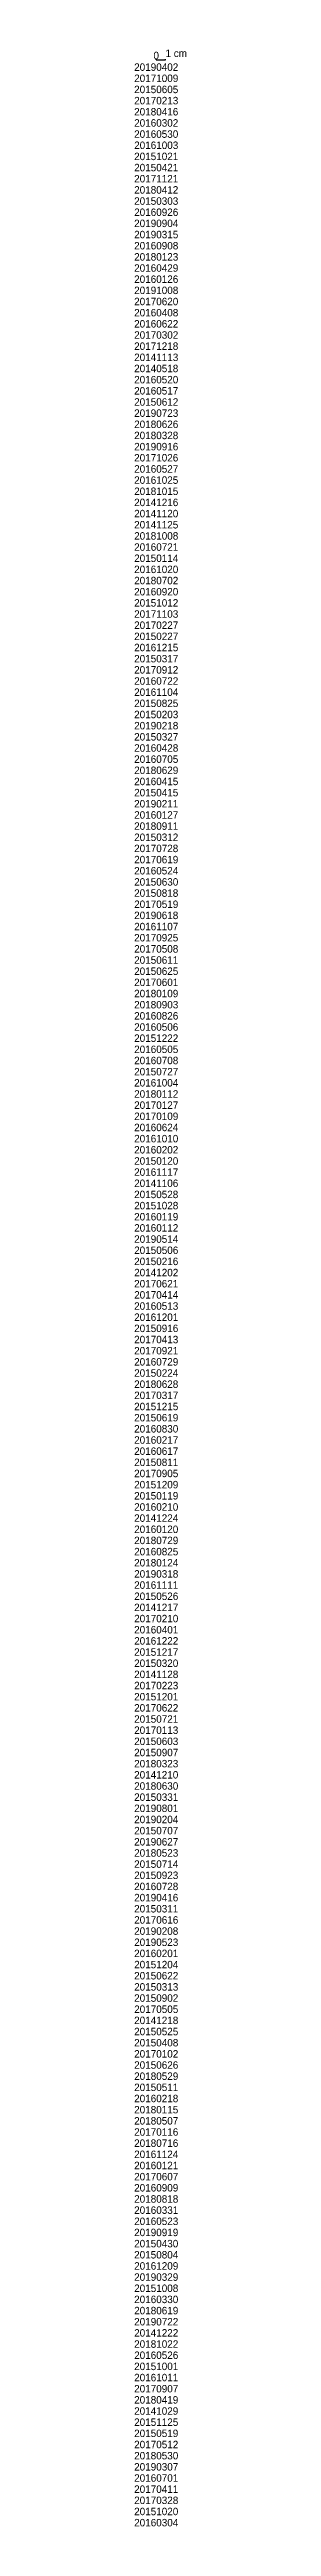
# Model space of a CAD drawing. Header units: millimetres. Extents: x -6 to 13, y -285 to 1.
# Drawn here: x 7.7 to 13.2, y -285.2 to -18.9 of the extents above; entities that cross this region are included whole.
import ezdxf
from ezdxf.enums import TextEntityAlignment as Align

# ---------------------------------------------------------------- set-up
doc = ezdxf.new("R2010")
doc.units = ezdxf.units.MM
for name, color, linetype in [('20140518', 28, 'Continuous'), ('20141029', 211, 'Continuous'), ('20141106', 101, 'Continuous'), ('20141113', 27, 'Continuous'), ('20141120', 41, 'Continuous'), ('20141125', 42, 'Continuous'), ('20141128', 145, 'Continuous'), ('20141202', 109, 'Continuous'), ('20141210', 154, 'Continuous'), ('20141216', 40, 'Continuous'), ('20141217', 139, 'Continuous'), ('20141218', 176, 'Continuous'), ('20141222', 204, 'Continuous'), ('20141224', 131, 'Continuous'), ('20150114', 45, 'Continuous'), ('20150119', 129, 'Continuous'), ('20150120', 99, 'Continuous'), ('20150203', 59, 'Continuous'), ('20150216', 108, 'Continuous'), ('20150224', 118, 'Continuous'), ('20150227', 52, 'Continuous'), ('20150303', 13, 'Continuous'), ('20150311', 166, 'Continuous'), ('20150312', 70, 'Continuous'), ('20150313', 173, 'Continuous'), ('20150317', 54, 'Continuous'), ('20150320', 144, 'Continuous'), ('20150327', 61, 'Continuous'), ('20150331', 156, 'Continuous'), ('20150408', 178, 'Continuous'), ('20150415', 66, 'Continuous'), ('20150421', 10, 'Continuous'), ('20150430', 196, 'Continuous'), ('20150506', 107, 'Continuous'), ('20150511', 182, 'Continuous'), ('20150519', 213, 'Continuous'), ('20150525', 177, 'Continuous'), ('20150526', 138, 'Continuous'), ('20150528', 102, 'Continuous'), ('20150603', 151, 'Continuous'), ('20150605', 3, 'Continuous'), ('20150611', 81, 'Continuous'), ('20150612', 31, 'Continuous'), ('20150619', 122, 'Continuous'), ('20150622', 172, 'Continuous'), ('20150625', 82, 'Continuous'), ('20150626', 180, 'Continuous'), ('20150630', 74, 'Continuous'), ('20150707', 159, 'Continuous'), ('20150714', 162, 'Continuous'), ('20150721', 149, 'Continuous'), ('20150727', 91, 'Continuous'), ('20150804', 197, 'Continuous'), ('20150811', 126, 'Continuous'), ('20150818', 75, 'Continuous'), ('20150825', 58, 'Continuous'), ('20150902', 174, 'Continuous'), ('20150907', 152, 'Continuous'), ('20150916', 114, 'Continuous'), ('20150923', 163, 'Continuous'), ('20151001', 207, 'Continuous'), ('20151008', 200, 'Continuous'), ('20151012', 49, 'Continuous'), ('20151020', 220, 'Continuous'), ('20151021', 9, 'Continuous'), ('20151028', 103, 'Continuous'), ('20151125', 212, 'Continuous'), ('20151201', 147, 'Continuous'), ('20151204', 171, 'Continuous'), ('20151209', 128, 'Continuous'), ('20151215', 121, 'Continuous'), ('20151217', 143, 'Continuous'), ('20151222', 88, 'Continuous'), ('20160112', 105, 'Continuous'), ('20160119', 104, 'Continuous'), ('20160120', 132, 'Continuous'), ('20160121', 189, 'Continuous'), ('20160126', 20, 'Continuous'), ('20160127', 68, 'Continuous'), ('20160201', 170, 'Continuous'), ('20160202', 98, 'Continuous'), ('20160210', 130, 'Continuous'), ('20160217', 124, 'Continuous'), ('20160218', 183, 'Continuous'), ('20160302', 6, 'Continuous'), ('20160304', 221, 'Continuous'), ('20160330', 201, 'Continuous'), ('20160331', 193, 'Continuous'), ('20160401', 141, 'Continuous'), ('20160408', 23, 'Continuous'), ('20160415', 65, 'Continuous'), ('20160428', 62, 'Continuous'), ('20160429', 19, 'Continuous'), ('20160505', 89, 'Continuous'), ('20160506', 87, 'Continuous'), ('20160513', 112, 'Continuous'), ('20160517', 30, 'Continuous'), ('20160520', 29, 'Continuous'), ('20160523', 194, 'Continuous'), ('20160524', 73, 'Continuous'), ('20160526', 206, 'Continuous'), ('20160527', 37, 'Continuous'), ('20160530', 7, 'Continuous'), ('20160617', 125, 'Continuous'), ('20160622', 24, 'Continuous'), ('20160624', 96, 'Continuous'), ('20160701', 217, 'Continuous'), ('20160705', 63, 'Continuous'), ('20160708', 90, 'Continuous'), ('20160721', 44, 'Continuous'), ('20160722', 56, 'Continuous'), ('20160728', 164, 'Continuous'), ('20160729', 117, 'Continuous'), ('20160825', 134, 'Continuous'), ('20160826', 86, 'Continuous'), ('20160830', 123, 'Continuous'), ('20160908', 17, 'Continuous'), ('20160909', 191, 'Continuous'), ('20160920', 48, 'Continuous'), ('20160926', 14, 'Continuous'), ('20161003', 8, 'Continuous'), ('20161004', 92, 'Continuous'), ('20161010', 97, 'Continuous'), ('20161011', 208, 'Continuous'), ('20161020', 46, 'Continuous'), ('20161025', 38, 'Continuous'), ('20161104', 57, 'Continuous'), ('20161107', 78, 'Continuous'), ('20161111', 137, 'Continuous'), ('20161117', 100, 'Continuous'), ('20161124', 188, 'Continuous'), ('20161201', 113, 'Continuous'), ('20161209', 198, 'Continuous'), ('20161215', 53, 'Continuous'), ('20161222', 142, 'Continuous'), ('20170102', 179, 'Continuous'), ('20170109', 95, 'Continuous'), ('20170113', 150, 'Continuous'), ('20170116', 186, 'Continuous'), ('20170127', 94, 'Continuous'), ('20170210', 140, 'Continuous'), ('20170213', 4, 'Continuous'), ('20170223', 146, 'Continuous'), ('20170227', 51, 'Continuous'), ('20170302', 25, 'Continuous'), ('20170317', 120, 'Continuous'), ('20170328', 219, 'Continuous'), ('20170411', 218, 'Continuous'), ('20170413', 115, 'Continuous'), ('20170414', 111, 'Continuous'), ('20170505', 175, 'Continuous'), ('20170508', 80, 'Continuous'), ('20170512', 214, 'Continuous'), ('20170519', 76, 'Continuous'), ('20170601', 83, 'Continuous'), ('20170607', 190, 'Continuous'), ('20170616', 167, 'Continuous'), ('20170619', 72, 'Continuous'), ('20170620', 22, 'Continuous'), ('20170621', 110, 'Continuous'), ('20170622', 148, 'Continuous'), ('20170728', 71, 'Continuous'), ('20170905', 127, 'Continuous'), ('20170907', 209, 'Continuous'), ('20170912', 55, 'Continuous'), ('20170921', 116, 'Continuous'), ('20170925', 79, 'Continuous'), ('20171009', 2, 'Continuous'), ('20171026', 36, 'Continuous'), ('20171103', 50, 'Continuous'), ('20171121', 11, 'Continuous'), ('20171218', 26, 'Continuous'), ('20180109', 84, 'Continuous'), ('20180112', 93, 'Continuous'), ('20180115', 184, 'Continuous'), ('20180123', 18, 'Continuous'), ('20180124', 135, 'Continuous'), ('20180323', 153, 'Continuous'), ('20180328', 34, 'Continuous'), ('20180412', 12, 'Continuous'), ('20180416', 5, 'Continuous'), ('20180419', 210, 'Continuous'), ('20180507', 185, 'Continuous'), ('20180523', 161, 'Continuous'), ('20180529', 181, 'Continuous'), ('20180530', 215, 'Continuous'), ('20180619', 202, 'Continuous'), ('20180626', 33, 'Continuous'), ('20180628', 119, 'Continuous'), ('20180629', 64, 'Continuous'), ('20180630', 155, 'Continuous'), ('20180702', 47, 'Continuous'), ('20180716', 187, 'Continuous'), ('20180729', 133, 'Continuous'), ('20180818', 192, 'Continuous'), ('20180903', 85, 'Continuous'), ('20180911', 69, 'Continuous'), ('20181008', 43, 'Continuous'), ('20181015', 39, 'Continuous'), ('20181022', 205, 'Continuous'), ('20190204', 158, 'Continuous'), ('20190208', 168, 'Continuous'), ('20190211', 67, 'Continuous'), ('20190218', 60, 'Continuous'), ('20190307', 216, 'Continuous'), ('20190315', 16, 'Continuous'), ('20190318', 136, 'Continuous'), ('20190329', 199, 'Continuous'), ('20190402', 1, 'Continuous'), ('20190416', 165, 'Continuous'), ('20190514', 106, 'Continuous'), ('20190523', 169, 'Continuous'), ('20190618', 77, 'Continuous'), ('20190627', 160, 'Continuous'), ('20190722', 203, 'Continuous'), ('20190723', 32, 'Continuous'), ('20190801', 157, 'Continuous'), ('20190904', 15, 'Continuous'), ('20190916', 35, 'Continuous'), ('20190919', 195, 'Continuous'), ('20191008', 21, 'Continuous'), ('scale_bar', 7, 'Continuous')]:
    doc.layers.add(name, color=color, linetype=linetype)

msp = doc.modelspace()

# ---------------------------------------------------------------- texts
at = {"layer": '20140518'}
msp.add_text('20140518', height=0.8, dxfattribs=at).set_placement((10, -53.6), align=Align.CENTER)
at = {"layer": '20141029'}
msp.add_text('20141029', height=0.8, dxfattribs=at).set_placement((10, -273.2), align=Align.CENTER)
at = {"layer": '20141106'}
msp.add_text('20141106', height=0.8, dxfattribs=at).set_placement((10, -141.2), align=Align.CENTER)
at = {"layer": '20141113'}
msp.add_text('20141113', height=0.8, dxfattribs=at).set_placement((10, -52.4), align=Align.CENTER)
at = {"layer": '20141120'}
msp.add_text('20141120', height=0.8, dxfattribs=at).set_placement((10, -69.2), align=Align.CENTER)
at = {"layer": '20141125'}
msp.add_text('20141125', height=0.8, dxfattribs=at).set_placement((10, -70.4), align=Align.CENTER)
at = {"layer": '20141128'}
msp.add_text('20141128', height=0.8, dxfattribs=at).set_placement((10, -194), align=Align.CENTER)
at = {"layer": '20141202'}
msp.add_text('20141202', height=0.8, dxfattribs=at).set_placement((10, -150.8), align=Align.CENTER)
at = {"layer": '20141210'}
msp.add_text('20141210', height=0.8, dxfattribs=at).set_placement((10, -204.8), align=Align.CENTER)
at = {"layer": '20141216'}
msp.add_text('20141216', height=0.8, dxfattribs=at).set_placement((10, -68), align=Align.CENTER)
at = {"layer": '20141217'}
msp.add_text('20141217', height=0.8, dxfattribs=at).set_placement((10, -186.8), align=Align.CENTER)
at = {"layer": '20141218'}
msp.add_text('20141218', height=0.8, dxfattribs=at).set_placement((10, -231.2), align=Align.CENTER)
at = {"layer": '20141222'}
msp.add_text('20141222', height=0.8, dxfattribs=at).set_placement((10, -264.8), align=Align.CENTER)
at = {"layer": '20141224'}
msp.add_text('20141224', height=0.8, dxfattribs=at).set_placement((10, -177.2), align=Align.CENTER)
at = {"layer": '20150114'}
msp.add_text('20150114', height=0.8, dxfattribs=at).set_placement((10, -74), align=Align.CENTER)
at = {"layer": '20150119'}
msp.add_text('20150119', height=0.8, dxfattribs=at).set_placement((10, -174.8), align=Align.CENTER)
at = {"layer": '20150120'}
msp.add_text('20150120', height=0.8, dxfattribs=at).set_placement((10, -138.8), align=Align.CENTER)
at = {"layer": '20150203'}
msp.add_text('20150203', height=0.8, dxfattribs=at).set_placement((10, -90.8), align=Align.CENTER)
at = {"layer": '20150216'}
msp.add_text('20150216', height=0.8, dxfattribs=at).set_placement((10, -149.6), align=Align.CENTER)
at = {"layer": '20150224'}
msp.add_text('20150224', height=0.8, dxfattribs=at).set_placement((10, -161.6), align=Align.CENTER)
at = {"layer": '20150227'}
msp.add_text('20150227', height=0.8, dxfattribs=at).set_placement((10, -82.4), align=Align.CENTER)
at = {"layer": '20150303'}
msp.add_text('20150303', height=0.8, dxfattribs=at).set_placement((10, -35.6), align=Align.CENTER)
at = {"layer": '20150311'}
msp.add_text('20150311', height=0.8, dxfattribs=at).set_placement((10, -219.2), align=Align.CENTER)
at = {"layer": '20150312'}
msp.add_text('20150312', height=0.8, dxfattribs=at).set_placement((10, -104), align=Align.CENTER)
at = {"layer": '20150313'}
msp.add_text('20150313', height=0.8, dxfattribs=at).set_placement((10, -227.6), align=Align.CENTER)
at = {"layer": '20150317'}
msp.add_text('20150317', height=0.8, dxfattribs=at).set_placement((10, -84.8), align=Align.CENTER)
at = {"layer": '20150320'}
msp.add_text('20150320', height=0.8, dxfattribs=at).set_placement((10, -192.8), align=Align.CENTER)
at = {"layer": '20150327'}
msp.add_text('20150327', height=0.8, dxfattribs=at).set_placement((10, -93.2), align=Align.CENTER)
at = {"layer": '20150331'}
msp.add_text('20150331', height=0.8, dxfattribs=at).set_placement((10, -207.2), align=Align.CENTER)
at = {"layer": '20150408'}
msp.add_text('20150408', height=0.8, dxfattribs=at).set_placement((10, -233.6), align=Align.CENTER)
at = {"layer": '20150415'}
msp.add_text('20150415', height=0.8, dxfattribs=at).set_placement((10, -99.2), align=Align.CENTER)
at = {"layer": '20150421'}
msp.add_text('20150421', height=0.8, dxfattribs=at).set_placement((10, -32), align=Align.CENTER)
at = {"layer": '20150430'}
msp.add_text('20150430', height=0.8, dxfattribs=at).set_placement((10, -255.2), align=Align.CENTER)
at = {"layer": '20150506'}
msp.add_text('20150506', height=0.8, dxfattribs=at).set_placement((10, -148.4), align=Align.CENTER)
at = {"layer": '20150511'}
msp.add_text('20150511', height=0.8, dxfattribs=at).set_placement((10, -238.4), align=Align.CENTER)
at = {"layer": '20150519'}
msp.add_text('20150519', height=0.8, dxfattribs=at).set_placement((10, -275.6), align=Align.CENTER)
at = {"layer": '20150525'}
msp.add_text('20150525', height=0.8, dxfattribs=at).set_placement((10, -232.4), align=Align.CENTER)
at = {"layer": '20150526'}
msp.add_text('20150526', height=0.8, dxfattribs=at).set_placement((10, -185.6), align=Align.CENTER)
at = {"layer": '20150528'}
msp.add_text('20150528', height=0.8, dxfattribs=at).set_placement((10, -142.4), align=Align.CENTER)
at = {"layer": '20150603'}
msp.add_text('20150603', height=0.8, dxfattribs=at).set_placement((10, -201.2), align=Align.CENTER)
at = {"layer": '20150605'}
msp.add_text('20150605', height=0.8, dxfattribs=at).set_placement((10, -23.6), align=Align.CENTER)
at = {"layer": '20150611'}
msp.add_text('20150611', height=0.8, dxfattribs=at).set_placement((10, -117.2), align=Align.CENTER)
at = {"layer": '20150612'}
msp.add_text('20150612', height=0.8, dxfattribs=at).set_placement((10, -57.2), align=Align.CENTER)
at = {"layer": '20150619'}
msp.add_text('20150619', height=0.8, dxfattribs=at).set_placement((10, -166.4), align=Align.CENTER)
at = {"layer": '20150622'}
msp.add_text('20150622', height=0.8, dxfattribs=at).set_placement((10, -226.4), align=Align.CENTER)
at = {"layer": '20150625'}
msp.add_text('20150625', height=0.8, dxfattribs=at).set_placement((10, -118.4), align=Align.CENTER)
at = {"layer": '20150626'}
msp.add_text('20150626', height=0.8, dxfattribs=at).set_placement((10, -236), align=Align.CENTER)
at = {"layer": '20150630'}
msp.add_text('20150630', height=0.8, dxfattribs=at).set_placement((10, -108.8), align=Align.CENTER)
at = {"layer": '20150707'}
msp.add_text('20150707', height=0.8, dxfattribs=at).set_placement((10, -210.8), align=Align.CENTER)
at = {"layer": '20150714'}
msp.add_text('20150714', height=0.8, dxfattribs=at).set_placement((10, -214.4), align=Align.CENTER)
at = {"layer": '20150721'}
msp.add_text('20150721', height=0.8, dxfattribs=at).set_placement((10, -198.8), align=Align.CENTER)
at = {"layer": '20150727'}
msp.add_text('20150727', height=0.8, dxfattribs=at).set_placement((10, -129.2), align=Align.CENTER)
at = {"layer": '20150804'}
msp.add_text('20150804', height=0.8, dxfattribs=at).set_placement((10, -256.4), align=Align.CENTER)
at = {"layer": '20150811'}
msp.add_text('20150811', height=0.8, dxfattribs=at).set_placement((10, -171.2), align=Align.CENTER)
at = {"layer": '20150818'}
msp.add_text('20150818', height=0.8, dxfattribs=at).set_placement((10, -110), align=Align.CENTER)
at = {"layer": '20150825'}
msp.add_text('20150825', height=0.8, dxfattribs=at).set_placement((10, -89.6), align=Align.CENTER)
at = {"layer": '20150902'}
msp.add_text('20150902', height=0.8, dxfattribs=at).set_placement((10, -228.8), align=Align.CENTER)
at = {"layer": '20150907'}
msp.add_text('20150907', height=0.8, dxfattribs=at).set_placement((10, -202.4), align=Align.CENTER)
at = {"layer": '20150916'}
msp.add_text('20150916', height=0.8, dxfattribs=at).set_placement((10, -156.8), align=Align.CENTER)
at = {"layer": '20150923'}
msp.add_text('20150923', height=0.8, dxfattribs=at).set_placement((10, -215.6), align=Align.CENTER)
at = {"layer": '20151001'}
msp.add_text('20151001', height=0.8, dxfattribs=at).set_placement((10, -268.4), align=Align.CENTER)
at = {"layer": '20151008'}
msp.add_text('20151008', height=0.8, dxfattribs=at).set_placement((10, -260), align=Align.CENTER)
at = {"layer": '20151012'}
msp.add_text('20151012', height=0.8, dxfattribs=at).set_placement((10, -78.8), align=Align.CENTER)
at = {"layer": '20151020'}
msp.add_text('20151020', height=0.8, dxfattribs=at).set_placement((10, -284), align=Align.CENTER)
at = {"layer": '20151021'}
msp.add_text('20151021', height=0.8, dxfattribs=at).set_placement((10, -30.8), align=Align.CENTER)
at = {"layer": '20151028'}
msp.add_text('20151028', height=0.8, dxfattribs=at).set_placement((10, -143.6), align=Align.CENTER)
at = {"layer": '20151125'}
msp.add_text('20151125', height=0.8, dxfattribs=at).set_placement((10, -274.4), align=Align.CENTER)
at = {"layer": '20151201'}
msp.add_text('20151201', height=0.8, dxfattribs=at).set_placement((10, -196.4), align=Align.CENTER)
at = {"layer": '20151204'}
msp.add_text('20151204', height=0.8, dxfattribs=at).set_placement((10, -225.2), align=Align.CENTER)
at = {"layer": '20151209'}
msp.add_text('20151209', height=0.8, dxfattribs=at).set_placement((10, -173.6), align=Align.CENTER)
at = {"layer": '20151215'}
msp.add_text('20151215', height=0.8, dxfattribs=at).set_placement((10, -165.2), align=Align.CENTER)
at = {"layer": '20151217'}
msp.add_text('20151217', height=0.8, dxfattribs=at).set_placement((10, -191.6), align=Align.CENTER)
at = {"layer": '20151222'}
msp.add_text('20151222', height=0.8, dxfattribs=at).set_placement((10, -125.6), align=Align.CENTER)
at = {"layer": '20160112'}
msp.add_text('20160112', height=0.8, dxfattribs=at).set_placement((10, -146), align=Align.CENTER)
at = {"layer": '20160119'}
msp.add_text('20160119', height=0.8, dxfattribs=at).set_placement((10, -144.8), align=Align.CENTER)
at = {"layer": '20160120'}
msp.add_text('20160120', height=0.8, dxfattribs=at).set_placement((10, -178.4), align=Align.CENTER)
at = {"layer": '20160121'}
msp.add_text('20160121', height=0.8, dxfattribs=at).set_placement((10, -246.8), align=Align.CENTER)
at = {"layer": '20160126'}
msp.add_text('20160126', height=0.8, dxfattribs=at).set_placement((10, -44), align=Align.CENTER)
at = {"layer": '20160127'}
msp.add_text('20160127', height=0.8, dxfattribs=at).set_placement((10, -101.6), align=Align.CENTER)
at = {"layer": '20160201'}
msp.add_text('20160201', height=0.8, dxfattribs=at).set_placement((10, -224), align=Align.CENTER)
at = {"layer": '20160202'}
msp.add_text('20160202', height=0.8, dxfattribs=at).set_placement((10, -137.6), align=Align.CENTER)
at = {"layer": '20160210'}
msp.add_text('20160210', height=0.8, dxfattribs=at).set_placement((10, -176), align=Align.CENTER)
at = {"layer": '20160217'}
msp.add_text('20160217', height=0.8, dxfattribs=at).set_placement((10, -168.8), align=Align.CENTER)
at = {"layer": '20160218'}
msp.add_text('20160218', height=0.8, dxfattribs=at).set_placement((10, -239.6), align=Align.CENTER)
at = {"layer": '20160302'}
msp.add_text('20160302', height=0.8, dxfattribs=at).set_placement((10, -27.2), align=Align.CENTER)
at = {"layer": '20160304'}
msp.add_text('20160304', height=0.8, dxfattribs=at).set_placement((10, -285.2), align=Align.CENTER)
at = {"layer": '20160330'}
msp.add_text('20160330', height=0.8, dxfattribs=at).set_placement((10, -261.2), align=Align.CENTER)
at = {"layer": '20160331'}
msp.add_text('20160331', height=0.8, dxfattribs=at).set_placement((10, -251.6), align=Align.CENTER)
at = {"layer": '20160401'}
msp.add_text('20160401', height=0.8, dxfattribs=at).set_placement((10, -189.2), align=Align.CENTER)
at = {"layer": '20160408'}
msp.add_text('20160408', height=0.8, dxfattribs=at).set_placement((10, -47.6), align=Align.CENTER)
at = {"layer": '20160415'}
msp.add_text('20160415', height=0.8, dxfattribs=at).set_placement((10, -98), align=Align.CENTER)
at = {"layer": '20160428'}
msp.add_text('20160428', height=0.8, dxfattribs=at).set_placement((10, -94.4), align=Align.CENTER)
at = {"layer": '20160429'}
msp.add_text('20160429', height=0.8, dxfattribs=at).set_placement((10, -42.8), align=Align.CENTER)
at = {"layer": '20160505'}
msp.add_text('20160505', height=0.8, dxfattribs=at).set_placement((10, -126.8), align=Align.CENTER)
at = {"layer": '20160506'}
msp.add_text('20160506', height=0.8, dxfattribs=at).set_placement((10, -124.4), align=Align.CENTER)
at = {"layer": '20160513'}
msp.add_text('20160513', height=0.8, dxfattribs=at).set_placement((10, -154.4), align=Align.CENTER)
at = {"layer": '20160517'}
msp.add_text('20160517', height=0.8, dxfattribs=at).set_placement((10, -56), align=Align.CENTER)
at = {"layer": '20160520'}
msp.add_text('20160520', height=0.8, dxfattribs=at).set_placement((10, -54.8), align=Align.CENTER)
at = {"layer": '20160523'}
msp.add_text('20160523', height=0.8, dxfattribs=at).set_placement((10, -252.8), align=Align.CENTER)
at = {"layer": '20160524'}
msp.add_text('20160524', height=0.8, dxfattribs=at).set_placement((10, -107.6), align=Align.CENTER)
at = {"layer": '20160526'}
msp.add_text('20160526', height=0.8, dxfattribs=at).set_placement((10, -267.2), align=Align.CENTER)
at = {"layer": '20160527'}
msp.add_text('20160527', height=0.8, dxfattribs=at).set_placement((10, -64.4), align=Align.CENTER)
at = {"layer": '20160530'}
msp.add_text('20160530', height=0.8, dxfattribs=at).set_placement((10, -28.4), align=Align.CENTER)
at = {"layer": '20160617'}
msp.add_text('20160617', height=0.8, dxfattribs=at).set_placement((10, -170), align=Align.CENTER)
at = {"layer": '20160622'}
msp.add_text('20160622', height=0.8, dxfattribs=at).set_placement((10, -48.8), align=Align.CENTER)
at = {"layer": '20160624'}
msp.add_text('20160624', height=0.8, dxfattribs=at).set_placement((10, -135.2), align=Align.CENTER)
at = {"layer": '20160701'}
msp.add_text('20160701', height=0.8, dxfattribs=at).set_placement((10, -280.4), align=Align.CENTER)
at = {"layer": '20160705'}
msp.add_text('20160705', height=0.8, dxfattribs=at).set_placement((10, -95.6), align=Align.CENTER)
at = {"layer": '20160708'}
msp.add_text('20160708', height=0.8, dxfattribs=at).set_placement((10, -128), align=Align.CENTER)
at = {"layer": '20160721'}
msp.add_text('20160721', height=0.8, dxfattribs=at).set_placement((10, -72.8), align=Align.CENTER)
at = {"layer": '20160722'}
msp.add_text('20160722', height=0.8, dxfattribs=at).set_placement((10, -87.2), align=Align.CENTER)
at = {"layer": '20160728'}
msp.add_text('20160728', height=0.8, dxfattribs=at).set_placement((10, -216.8), align=Align.CENTER)
at = {"layer": '20160729'}
msp.add_text('20160729', height=0.8, dxfattribs=at).set_placement((10, -160.4), align=Align.CENTER)
at = {"layer": '20160825'}
msp.add_text('20160825', height=0.8, dxfattribs=at).set_placement((10, -180.8), align=Align.CENTER)
at = {"layer": '20160826'}
msp.add_text('20160826', height=0.8, dxfattribs=at).set_placement((10, -123.2), align=Align.CENTER)
at = {"layer": '20160830'}
msp.add_text('20160830', height=0.8, dxfattribs=at).set_placement((10, -167.6), align=Align.CENTER)
at = {"layer": '20160908'}
msp.add_text('20160908', height=0.8, dxfattribs=at).set_placement((10, -40.4), align=Align.CENTER)
at = {"layer": '20160909'}
msp.add_text('20160909', height=0.8, dxfattribs=at).set_placement((10, -249.2), align=Align.CENTER)
at = {"layer": '20160920'}
msp.add_text('20160920', height=0.8, dxfattribs=at).set_placement((10, -77.6), align=Align.CENTER)
at = {"layer": '20160926'}
msp.add_text('20160926', height=0.8, dxfattribs=at).set_placement((10, -36.8), align=Align.CENTER)
at = {"layer": '20161003'}
msp.add_text('20161003', height=0.8, dxfattribs=at).set_placement((10, -29.6), align=Align.CENTER)
at = {"layer": '20161004'}
msp.add_text('20161004', height=0.8, dxfattribs=at).set_placement((10, -130.4), align=Align.CENTER)
at = {"layer": '20161010'}
msp.add_text('20161010', height=0.8, dxfattribs=at).set_placement((10, -136.4), align=Align.CENTER)
at = {"layer": '20161011'}
msp.add_text('20161011', height=0.8, dxfattribs=at).set_placement((10, -269.6), align=Align.CENTER)
at = {"layer": '20161020'}
msp.add_text('20161020', height=0.8, dxfattribs=at).set_placement((10, -75.2), align=Align.CENTER)
at = {"layer": '20161025'}
msp.add_text('20161025', height=0.8, dxfattribs=at).set_placement((10, -65.6), align=Align.CENTER)
at = {"layer": '20161104'}
msp.add_text('20161104', height=0.8, dxfattribs=at).set_placement((10, -88.4), align=Align.CENTER)
at = {"layer": '20161107'}
msp.add_text('20161107', height=0.8, dxfattribs=at).set_placement((10, -113.6), align=Align.CENTER)
at = {"layer": '20161111'}
msp.add_text('20161111', height=0.8, dxfattribs=at).set_placement((10, -184.4), align=Align.CENTER)
at = {"layer": '20161117'}
msp.add_text('20161117', height=0.8, dxfattribs=at).set_placement((10, -140), align=Align.CENTER)
at = {"layer": '20161124'}
msp.add_text('20161124', height=0.8, dxfattribs=at).set_placement((10, -245.6), align=Align.CENTER)
at = {"layer": '20161201'}
msp.add_text('20161201', height=0.8, dxfattribs=at).set_placement((10, -155.6), align=Align.CENTER)
at = {"layer": '20161209'}
msp.add_text('20161209', height=0.8, dxfattribs=at).set_placement((10, -257.6), align=Align.CENTER)
at = {"layer": '20161215'}
msp.add_text('20161215', height=0.8, dxfattribs=at).set_placement((10, -83.6), align=Align.CENTER)
at = {"layer": '20161222'}
msp.add_text('20161222', height=0.8, dxfattribs=at).set_placement((10, -190.4), align=Align.CENTER)
at = {"layer": '20170102'}
msp.add_text('20170102', height=0.8, dxfattribs=at).set_placement((10, -234.8), align=Align.CENTER)
at = {"layer": '20170109'}
msp.add_text('20170109', height=0.8, dxfattribs=at).set_placement((10, -134), align=Align.CENTER)
at = {"layer": '20170113'}
msp.add_text('20170113', height=0.8, dxfattribs=at).set_placement((10, -200), align=Align.CENTER)
at = {"layer": '20170116'}
msp.add_text('20170116', height=0.8, dxfattribs=at).set_placement((10, -243.2), align=Align.CENTER)
at = {"layer": '20170127'}
msp.add_text('20170127', height=0.8, dxfattribs=at).set_placement((10, -132.8), align=Align.CENTER)
at = {"layer": '20170210'}
msp.add_text('20170210', height=0.8, dxfattribs=at).set_placement((10, -188), align=Align.CENTER)
at = {"layer": '20170213'}
msp.add_text('20170213', height=0.8, dxfattribs=at).set_placement((10, -24.8), align=Align.CENTER)
at = {"layer": '20170223'}
msp.add_text('20170223', height=0.8, dxfattribs=at).set_placement((10, -195.2), align=Align.CENTER)
at = {"layer": '20170227'}
msp.add_text('20170227', height=0.8, dxfattribs=at).set_placement((10, -81.2), align=Align.CENTER)
at = {"layer": '20170302'}
msp.add_text('20170302', height=0.8, dxfattribs=at).set_placement((10, -50), align=Align.CENTER)
at = {"layer": '20170317'}
msp.add_text('20170317', height=0.8, dxfattribs=at).set_placement((10, -164), align=Align.CENTER)
at = {"layer": '20170328'}
msp.add_text('20170328', height=0.8, dxfattribs=at).set_placement((10, -282.8), align=Align.CENTER)
at = {"layer": '20170411'}
msp.add_text('20170411', height=0.8, dxfattribs=at).set_placement((10, -281.6), align=Align.CENTER)
at = {"layer": '20170413'}
msp.add_text('20170413', height=0.8, dxfattribs=at).set_placement((10, -158), align=Align.CENTER)
at = {"layer": '20170414'}
msp.add_text('20170414', height=0.8, dxfattribs=at).set_placement((10, -153.2), align=Align.CENTER)
at = {"layer": '20170505'}
msp.add_text('20170505', height=0.8, dxfattribs=at).set_placement((10, -230), align=Align.CENTER)
at = {"layer": '20170508'}
msp.add_text('20170508', height=0.8, dxfattribs=at).set_placement((10, -116), align=Align.CENTER)
at = {"layer": '20170512'}
msp.add_text('20170512', height=0.8, dxfattribs=at).set_placement((10, -276.8), align=Align.CENTER)
at = {"layer": '20170519'}
msp.add_text('20170519', height=0.8, dxfattribs=at).set_placement((10, -111.2), align=Align.CENTER)
at = {"layer": '20170601'}
msp.add_text('20170601', height=0.8, dxfattribs=at).set_placement((10, -119.6), align=Align.CENTER)
at = {"layer": '20170607'}
msp.add_text('20170607', height=0.8, dxfattribs=at).set_placement((10, -248), align=Align.CENTER)
at = {"layer": '20170616'}
msp.add_text('20170616', height=0.8, dxfattribs=at).set_placement((10, -220.4), align=Align.CENTER)
at = {"layer": '20170619'}
msp.add_text('20170619', height=0.8, dxfattribs=at).set_placement((10, -106.4), align=Align.CENTER)
at = {"layer": '20170620'}
msp.add_text('20170620', height=0.8, dxfattribs=at).set_placement((10, -46.4), align=Align.CENTER)
at = {"layer": '20170621'}
msp.add_text('20170621', height=0.8, dxfattribs=at).set_placement((10, -152), align=Align.CENTER)
at = {"layer": '20170622'}
msp.add_text('20170622', height=0.8, dxfattribs=at).set_placement((10, -197.6), align=Align.CENTER)
at = {"layer": '20170728'}
msp.add_text('20170728', height=0.8, dxfattribs=at).set_placement((10, -105.2), align=Align.CENTER)
at = {"layer": '20170905'}
msp.add_text('20170905', height=0.8, dxfattribs=at).set_placement((10, -172.4), align=Align.CENTER)
at = {"layer": '20170907'}
msp.add_text('20170907', height=0.8, dxfattribs=at).set_placement((10, -270.8), align=Align.CENTER)
at = {"layer": '20170912'}
msp.add_text('20170912', height=0.8, dxfattribs=at).set_placement((10, -86), align=Align.CENTER)
at = {"layer": '20170921'}
msp.add_text('20170921', height=0.8, dxfattribs=at).set_placement((10, -159.2), align=Align.CENTER)
at = {"layer": '20170925'}
msp.add_text('20170925', height=0.8, dxfattribs=at).set_placement((10, -114.8), align=Align.CENTER)
at = {"layer": '20171009'}
msp.add_text('20171009', height=0.8, dxfattribs=at).set_placement((10, -22.4), align=Align.CENTER)
at = {"layer": '20171026'}
msp.add_text('20171026', height=0.8, dxfattribs=at).set_placement((10, -63.2), align=Align.CENTER)
at = {"layer": '20171103'}
msp.add_text('20171103', height=0.8, dxfattribs=at).set_placement((10, -80), align=Align.CENTER)
at = {"layer": '20171121'}
msp.add_text('20171121', height=0.8, dxfattribs=at).set_placement((10, -33.2), align=Align.CENTER)
at = {"layer": '20171218'}
msp.add_text('20171218', height=0.8, dxfattribs=at).set_placement((10, -51.2), align=Align.CENTER)
at = {"layer": '20180109'}
msp.add_text('20180109', height=0.8, dxfattribs=at).set_placement((10, -120.8), align=Align.CENTER)
at = {"layer": '20180112'}
msp.add_text('20180112', height=0.8, dxfattribs=at).set_placement((10, -131.6), align=Align.CENTER)
at = {"layer": '20180115'}
msp.add_text('20180115', height=0.8, dxfattribs=at).set_placement((10, -240.8), align=Align.CENTER)
at = {"layer": '20180123'}
msp.add_text('20180123', height=0.8, dxfattribs=at).set_placement((10, -41.6), align=Align.CENTER)
at = {"layer": '20180124'}
msp.add_text('20180124', height=0.8, dxfattribs=at).set_placement((10, -182), align=Align.CENTER)
at = {"layer": '20180323'}
msp.add_text('20180323', height=0.8, dxfattribs=at).set_placement((10, -203.6), align=Align.CENTER)
at = {"layer": '20180328'}
msp.add_text('20180328', height=0.8, dxfattribs=at).set_placement((10, -60.8), align=Align.CENTER)
at = {"layer": '20180412'}
msp.add_text('20180412', height=0.8, dxfattribs=at).set_placement((10, -34.4), align=Align.CENTER)
at = {"layer": '20180416'}
msp.add_text('20180416', height=0.8, dxfattribs=at).set_placement((10, -26), align=Align.CENTER)
at = {"layer": '20180419'}
msp.add_text('20180419', height=0.8, dxfattribs=at).set_placement((10, -272), align=Align.CENTER)
at = {"layer": '20180507'}
msp.add_text('20180507', height=0.8, dxfattribs=at).set_placement((10, -242), align=Align.CENTER)
at = {"layer": '20180523'}
msp.add_text('20180523', height=0.8, dxfattribs=at).set_placement((10, -213.2), align=Align.CENTER)
at = {"layer": '20180529'}
msp.add_text('20180529', height=0.8, dxfattribs=at).set_placement((10, -237.2), align=Align.CENTER)
at = {"layer": '20180530'}
msp.add_text('20180530', height=0.8, dxfattribs=at).set_placement((10, -278), align=Align.CENTER)
at = {"layer": '20180619'}
msp.add_text('20180619', height=0.8, dxfattribs=at).set_placement((10, -262.4), align=Align.CENTER)
at = {"layer": '20180626'}
msp.add_text('20180626', height=0.8, dxfattribs=at).set_placement((10, -59.6), align=Align.CENTER)
at = {"layer": '20180628'}
msp.add_text('20180628', height=0.8, dxfattribs=at).set_placement((10, -162.8), align=Align.CENTER)
at = {"layer": '20180629'}
msp.add_text('20180629', height=0.8, dxfattribs=at).set_placement((10, -96.8), align=Align.CENTER)
at = {"layer": '20180630'}
msp.add_text('20180630', height=0.8, dxfattribs=at).set_placement((10, -206), align=Align.CENTER)
at = {"layer": '20180702'}
msp.add_text('20180702', height=0.8, dxfattribs=at).set_placement((10, -76.4), align=Align.CENTER)
at = {"layer": '20180716'}
msp.add_text('20180716', height=0.8, dxfattribs=at).set_placement((10, -244.4), align=Align.CENTER)
at = {"layer": '20180729'}
msp.add_text('20180729', height=0.8, dxfattribs=at).set_placement((10, -179.6), align=Align.CENTER)
at = {"layer": '20180818'}
msp.add_text('20180818', height=0.8, dxfattribs=at).set_placement((10, -250.4), align=Align.CENTER)
at = {"layer": '20180903'}
msp.add_text('20180903', height=0.8, dxfattribs=at).set_placement((10, -122), align=Align.CENTER)
at = {"layer": '20180911'}
msp.add_text('20180911', height=0.8, dxfattribs=at).set_placement((10, -102.8), align=Align.CENTER)
at = {"layer": '20181008'}
msp.add_text('20181008', height=0.8, dxfattribs=at).set_placement((10, -71.6), align=Align.CENTER)
at = {"layer": '20181015'}
msp.add_text('20181015', height=0.8, dxfattribs=at).set_placement((10, -66.8), align=Align.CENTER)
at = {"layer": '20181022'}
msp.add_text('20181022', height=0.8, dxfattribs=at).set_placement((10, -266), align=Align.CENTER)
at = {"layer": '20190204'}
msp.add_text('20190204', height=0.8, dxfattribs=at).set_placement((10, -209.6), align=Align.CENTER)
at = {"layer": '20190208'}
msp.add_text('20190208', height=0.8, dxfattribs=at).set_placement((10, -221.6), align=Align.CENTER)
at = {"layer": '20190211'}
msp.add_text('20190211', height=0.8, dxfattribs=at).set_placement((10, -100.4), align=Align.CENTER)
at = {"layer": '20190218'}
msp.add_text('20190218', height=0.8, dxfattribs=at).set_placement((10, -92), align=Align.CENTER)
at = {"layer": '20190307'}
msp.add_text('20190307', height=0.8, dxfattribs=at).set_placement((10, -279.2), align=Align.CENTER)
at = {"layer": '20190315'}
msp.add_text('20190315', height=0.8, dxfattribs=at).set_placement((10, -39.2), align=Align.CENTER)
at = {"layer": '20190318'}
msp.add_text('20190318', height=0.8, dxfattribs=at).set_placement((10, -183.2), align=Align.CENTER)
at = {"layer": '20190329'}
msp.add_text('20190329', height=0.8, dxfattribs=at).set_placement((10, -258.8), align=Align.CENTER)
at = {"layer": '20190402'}
msp.add_text('20190402', height=0.8, dxfattribs=at).set_placement((10, -21.2), align=Align.CENTER)
at = {"layer": '20190416'}
msp.add_text('20190416', height=0.8, dxfattribs=at).set_placement((10, -218), align=Align.CENTER)
at = {"layer": '20190514'}
msp.add_text('20190514', height=0.8, dxfattribs=at).set_placement((10, -147.2), align=Align.CENTER)
at = {"layer": '20190523'}
msp.add_text('20190523', height=0.8, dxfattribs=at).set_placement((10, -222.8), align=Align.CENTER)
at = {"layer": '20190618'}
msp.add_text('20190618', height=0.8, dxfattribs=at).set_placement((10, -112.4), align=Align.CENTER)
at = {"layer": '20190627'}
msp.add_text('20190627', height=0.8, dxfattribs=at).set_placement((10, -212), align=Align.CENTER)
at = {"layer": '20190722'}
msp.add_text('20190722', height=0.8, dxfattribs=at).set_placement((10, -263.6), align=Align.CENTER)
at = {"layer": '20190723'}
msp.add_text('20190723', height=0.8, dxfattribs=at).set_placement((10, -58.4), align=Align.CENTER)
at = {"layer": '20190801'}
msp.add_text('20190801', height=0.8, dxfattribs=at).set_placement((10, -208.4), align=Align.CENTER)
at = {"layer": '20190904'}
msp.add_text('20190904', height=0.8, dxfattribs=at).set_placement((10, -38), align=Align.CENTER)
at = {"layer": '20190916'}
msp.add_text('20190916', height=0.8, dxfattribs=at).set_placement((10, -62), align=Align.CENTER)
at = {"layer": '20190919'}
msp.add_text('20190919', height=0.8, dxfattribs=at).set_placement((10, -254), align=Align.CENTER)
at = {"layer": '20191008'}
msp.add_text('20191008', height=0.8, dxfattribs=at).set_placement((10, -45.2), align=Align.CENTER)
at = {"layer": 'scale_bar'}
msp.add_text('0', height=0.8, dxfattribs=at).set_placement((10, -19.95), align=Align.CENTER)
msp.add_text('1 cm', height=0.8, dxfattribs=at).set_placement((11, -19.95), align=Align.BOTTOM_LEFT)

# ---------------------------------------------------------------- linework, layer by layer
at = {"layer": 'scale_bar'}
for p, q in [((10, -20), (10, -19.95)), ((10, -20), (11, -20)), ((11, -20), (11, -19.95))]:
    msp.add_line(p, q, dxfattribs=at)

msp.set_redraw_order([(e.dxf.handle, doc.entitydb.next_handle()) for e in msp.query("TEXT MTEXT ATTDEF DIMENSION ARC_DIMENSION")])  # texts and dimensions are drawn at this point

doc.saveas('drawing.dxf')
